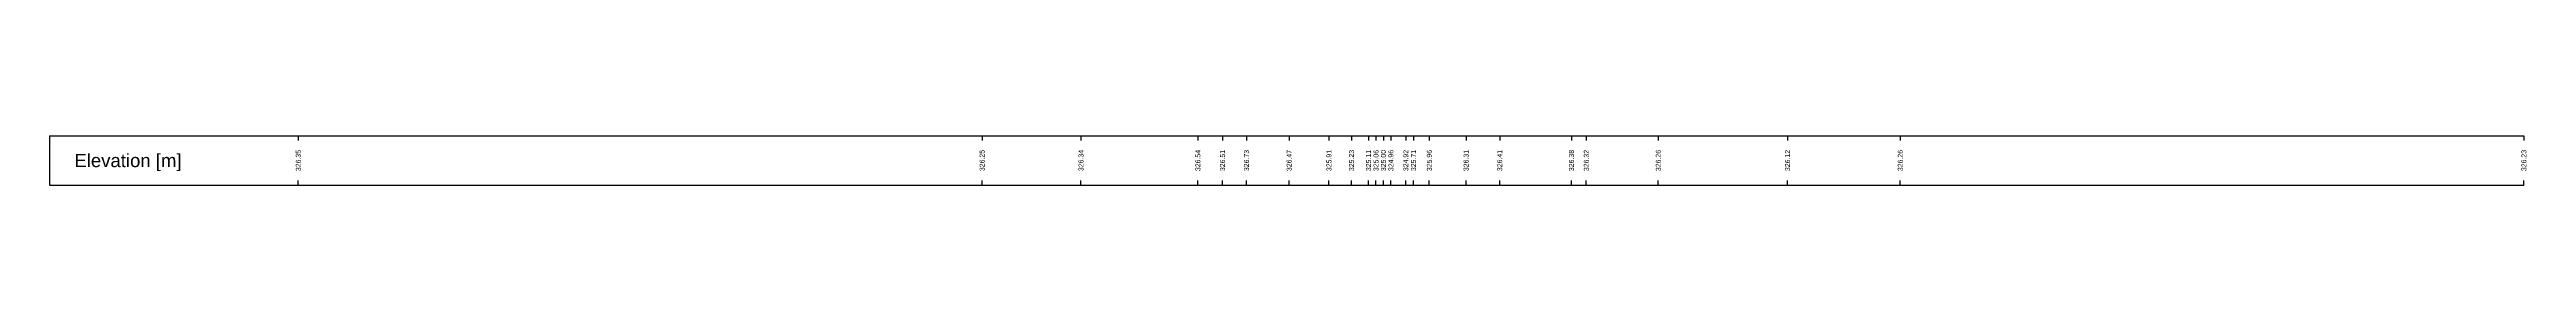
# Model space of a CAD drawing. Header units: millimetres. Extents: x -8 to 79, y -83 to 317.
# Drawn here: x -7.5 to 67.2, y -0.2 to 1.2 of the extents above; entities that cross this region are included whole.
import ezdxf
from ezdxf.enums import TextEntityAlignment as Align

# ---------------------------------------------------------------- set-up
doc = ezdxf.new("R2010")
doc.units = ezdxf.units.MM
doc.styles.get("Standard").update_dxf_attribs({"font": 'arial.ttf'})

msp = doc.modelspace()

# ---------------------------------------------------------------- linework, layer by layer
at = {"layer": 'band'}
for p, q in [((0, 1.25), (0, 1.1)), ((20.616, 1.25), (20.616, 1.1)), ((23.597, 1.25), (23.597, 1.1)), ((27.121, 1.25), (27.121, 1.1)), ((27.863, 1.25), (27.863, 1.1)), ((28.586, 1.25), (28.586, 1.1)), ((29.872, 1.25), (29.872, 1.1)), ((31.073, 1.25), (31.073, 1.1)), ((31.753, 1.25), (31.753, 1.1)), ((32.266, 1.25), (32.266, 1.1)), ((32.491, 1.25), (32.491, 1.1)), ((32.716, 1.25), (32.716, 1.1)), ((32.941, 1.25), (32.941, 1.1)), ((33.389, 1.25), (33.389, 1.1)), ((33.622, 1.25), (33.622, 1.1)), ((34.099, 1.25), (34.099, 1.1)), ((35.207, 1.25), (35.207, 1.1)), ((36.22, 1.25), (36.22, 1.1)), ((38.382, 1.25), (38.382, 1.1)), ((38.831, 1.25), (38.831, 1.1)), ((41.002, 1.25), (41.002, 1.1)), ((44.898, 1.25), (44.898, 1.1)), ((48.297, 1.25), (48.297, 1.1)), ((67.099, 1.25), (67.099, 1.1)), ((0, -0.25), (0, -0.1)), ((20.616, -0.25), (20.616, -0.1)), ((23.597, -0.25), (23.597, -0.1)), ((27.121, -0.25), (27.121, -0.1)), ((27.863, -0.25), (27.863, -0.1)), ((28.586, -0.25), (28.586, -0.1)), ((29.872, -0.25), (29.872, -0.1)), ((31.073, -0.25), (31.073, -0.1)), ((31.753, -0.25), (31.753, -0.1)), ((32.266, -0.25), (32.266, -0.1)), ((32.491, -0.25), (32.491, -0.1)), ((32.716, -0.25), (32.716, -0.1)), ((32.941, -0.25), (32.941, -0.1)), ((33.389, -0.25), (33.389, -0.1)), ((33.622, -0.25), (33.622, -0.1)), ((34.099, -0.25), (34.099, -0.1)), ((35.207, -0.25), (35.207, -0.1)), ((36.22, -0.25), (36.22, -0.1)), ((38.382, -0.25), (38.382, -0.1)), ((38.831, -0.25), (38.831, -0.1)), ((41.002, -0.25), (41.002, -0.1)), ((44.898, -0.25), (44.898, -0.1)), ((48.297, -0.25), (48.297, -0.1)), ((67.099, -0.25), (67.099, -0.1))]:
    msp.add_line(p, q, dxfattribs=at)
at = {"layer": 'frame'}
for p, q in [((-7.5, 1.25), (67.099, 1.25)), ((-7.5, 1.25), (-7.5, -0.25)), ((-7.5, -0.25), (67.099, -0.25))]:
    msp.add_line(p, q, dxfattribs=at)

# ---------------------------------------------------------------- texts
for s, p in [('326.35', (0, 0.5)), ('326.25', (20.616, 0.5)), ('326.34', (23.597, 0.5)), ('326.54', (27.121, 0.5)), ('326.51', (27.863, 0.5)), ('326.73', (28.586, 0.5)), ('326.47', (29.872, 0.5)), ('325.91', (31.073, 0.5)), ('325.23', (31.753, 0.5)), ('325.11', (32.266, 0.5)), ('325.06', (32.491, 0.5)), ('325.00', (32.716, 0.5)), ('324.96', (32.941, 0.5)), ('324.92', (33.389, 0.5)), ('325.71', (33.622, 0.5)), ('325.96', (34.099, 0.5)), ('326.31', (35.207, 0.5)), ('326.41', (36.22, 0.5)), ('326.38', (38.382, 0.5)), ('326.32', (38.831, 0.5)), ('326.26', (41.002, 0.5)), ('326.12', (44.898, 0.5)), ('326.26', (48.297, 0.5)), ('326.23', (67.099, 0.5))]:
    msp.add_text(s, height=0.15, rotation=90).set_placement(p, align=Align.MIDDLE)
msp.add_text('Elevation [m]', height=0.4).set_placement((-6.75, 0.5), align=Align.MIDDLE_LEFT)

doc.saveas('drawing.dxf')
